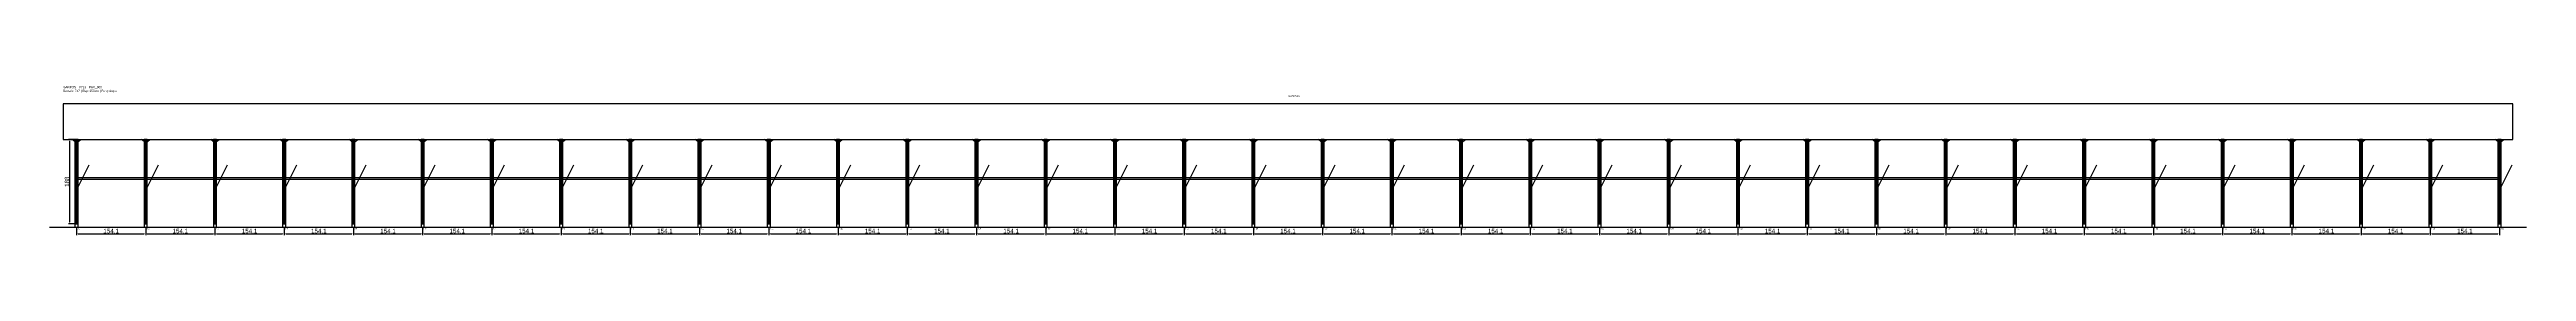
# Model space of a CAD drawing. Header units: metres. Extents: x -30 to 5483, y -25 to 308.
import ezdxf

# ---------------------------------------------------------------- set-up
doc = ezdxf.new("R2010")
doc.units = ezdxf.units.M
for name, color, linetype in [('BARRA_ANCORAGEM', 1, 'Continuous'), ('COTA', 241, 'Continuous'), ('GARFOS OK', 3, 'Continuous'), ('NOME DA VIGA', 6, 'Continuous'), ('SARR_7x7', 40, 'Continuous'), ('TIRAS REESCORAMENTO', 252, 'Continuous'), ('VIGAS', 3, 'Continuous')]:
    doc.layers.add(name, color=color, linetype=linetype)
doc.dimstyles.new('EZ DXF', dxfattribs={"dimtxt": 10, "dimasz": 3.5, "dimexe": 3, "dimexo": 1.5, "dimgap": 1, "dimtad": 1, "dimdec": 1, "dimdsep": 46, "dimcen": 2.5, "dimazin": 3, "dimtfac": 1, "dimtmove": 0, "dimatfit": 3})

msp = doc.modelspace()

# ---------------------------------------------------------------- hatches: boundary and pattern name
at = {"layer": 'COTA'}
h = msp.add_hatch(dxfattribs=at)
h.set_pattern_fill('ANSI31', scale=0.5)
h.paths.add_polyline_path([(26.5, 0), (33.5, 0), (33.5, 188), (26.5, 188)])
h = msp.add_hatch(dxfattribs=at)
h.set_pattern_fill('ANSI31', scale=0.5)
h.paths.add_polyline_path([(180.59, 0), (187.59, 0), (187.59, 188), (180.59, 188)])
h = msp.add_hatch(dxfattribs=at)
h.set_pattern_fill('ANSI31', scale=0.5)
h.paths.add_polyline_path([(334.67, 0), (341.67, 0), (341.67, 188), (334.67, 188)])
h = msp.add_hatch(dxfattribs=at)
h.set_pattern_fill('ANSI31', scale=0.5)
h.paths.add_polyline_path([(488.76, 0), (495.76, 0), (495.76, 188), (488.76, 188)])
h = msp.add_hatch(dxfattribs=at)
h.set_pattern_fill('ANSI31', scale=0.5)
h.paths.add_polyline_path([(642.84, 0), (649.84, 0), (649.84, 188), (642.84, 188)])
h = msp.add_hatch(dxfattribs=at)
h.set_pattern_fill('ANSI31', scale=0.5)
h.paths.add_polyline_path([(796.93, 0), (803.93, 0), (803.93, 188), (796.93, 188)])
h = msp.add_hatch(dxfattribs=at)
h.set_pattern_fill('ANSI31', scale=0.5)
h.paths.add_polyline_path([(951.01, 0), (958.01, 0), (958.01, 188), (951.01, 188)])
h = msp.add_hatch(dxfattribs=at)
h.set_pattern_fill('ANSI31', scale=0.5)
h.paths.add_polyline_path([(1105.1, 0), (1112.1, 0), (1112.1, 188), (1105.1, 188)])
h = msp.add_hatch(dxfattribs=at)
h.set_pattern_fill('ANSI31', scale=0.5)
h.paths.add_polyline_path([(1259.18, 0), (1266.18, 0), (1266.18, 188), (1259.18, 188)])
h = msp.add_hatch(dxfattribs=at)
h.set_pattern_fill('ANSI31', scale=0.5)
h.paths.add_polyline_path([(1413.27, 0), (1420.27, 0), (1420.27, 188), (1413.27, 188)])
h = msp.add_hatch(dxfattribs=at)
h.set_pattern_fill('ANSI31', scale=0.5)
h.paths.add_polyline_path([(1567.35, 0), (1574.35, 0), (1574.35, 188), (1567.35, 188)])
h = msp.add_hatch(dxfattribs=at)
h.set_pattern_fill('ANSI31', scale=0.5)
h.paths.add_polyline_path([(1721.44, 0), (1728.44, 0), (1728.44, 188), (1721.44, 188)])
h = msp.add_hatch(dxfattribs=at)
h.set_pattern_fill('ANSI31', scale=0.5)
h.paths.add_polyline_path([(1875.53, 0), (1882.53, 0), (1882.53, 188), (1875.53, 188)])
h = msp.add_hatch(dxfattribs=at)
h.set_pattern_fill('ANSI31', scale=0.5)
h.paths.add_polyline_path([(2029.61, 0), (2036.61, 0), (2036.61, 188), (2029.61, 188)])
h = msp.add_hatch(dxfattribs=at)
h.set_pattern_fill('ANSI31', scale=0.5)
h.paths.add_polyline_path([(2183.7, 0), (2190.7, 0), (2190.7, 188), (2183.7, 188)])
h = msp.add_hatch(dxfattribs=at)
h.set_pattern_fill('ANSI31', scale=0.5)
h.paths.add_polyline_path([(2337.78, 0), (2344.78, 0), (2344.78, 188), (2337.78, 188)])
h = msp.add_hatch(dxfattribs=at)
h.set_pattern_fill('ANSI31', scale=0.5)
h.paths.add_polyline_path([(2491.87, 0), (2498.87, 0), (2498.87, 188), (2491.87, 188)])
h = msp.add_hatch(dxfattribs=at)
h.set_pattern_fill('ANSI31', scale=0.5)
h.paths.add_polyline_path([(2645.95, 0), (2652.95, 0), (2652.95, 188), (2645.95, 188)])
h = msp.add_hatch(dxfattribs=at)
h.set_pattern_fill('ANSI31', scale=0.5)
h.paths.add_polyline_path([(2800.04, 0), (2807.04, 0), (2807.04, 188), (2800.04, 188)])
h = msp.add_hatch(dxfattribs=at)
h.set_pattern_fill('ANSI31', scale=0.5)
h.paths.add_polyline_path([(2954.12, 0), (2961.12, 0), (2961.12, 188), (2954.12, 188)])
h = msp.add_hatch(dxfattribs=at)
h.set_pattern_fill('ANSI31', scale=0.5)
h.paths.add_polyline_path([(3108.21, 0), (3115.21, 0), (3115.21, 188), (3108.21, 188)])
h = msp.add_hatch(dxfattribs=at)
h.set_pattern_fill('ANSI31', scale=0.5)
h.paths.add_polyline_path([(3262.3, 0), (3269.3, 0), (3269.3, 188), (3262.3, 188)])
h = msp.add_hatch(dxfattribs=at)
h.set_pattern_fill('ANSI31', scale=0.5)
h.paths.add_polyline_path([(3416.38, 0), (3423.38, 0), (3423.38, 188), (3416.38, 188)])
h = msp.add_hatch(dxfattribs=at)
h.set_pattern_fill('ANSI31', scale=0.5)
h.paths.add_polyline_path([(3570.47, 0), (3577.47, 0), (3577.47, 188), (3570.47, 188)])
h = msp.add_hatch(dxfattribs=at)
h.set_pattern_fill('ANSI31', scale=0.5)
h.paths.add_polyline_path([(3724.55, 0), (3731.55, 0), (3731.55, 188), (3724.55, 188)])
h = msp.add_hatch(dxfattribs=at)
h.set_pattern_fill('ANSI31', scale=0.5)
h.paths.add_polyline_path([(3878.64, 0), (3885.64, 0), (3885.64, 188), (3878.64, 188)])
h = msp.add_hatch(dxfattribs=at)
h.set_pattern_fill('ANSI31', scale=0.5)
h.paths.add_polyline_path([(4032.72, 0), (4039.72, 0), (4039.72, 188), (4032.72, 188)])
h = msp.add_hatch(dxfattribs=at)
h.set_pattern_fill('ANSI31', scale=0.5)
h.paths.add_polyline_path([(4186.81, 0), (4193.81, 0), (4193.81, 188), (4186.81, 188)])
h = msp.add_hatch(dxfattribs=at)
h.set_pattern_fill('ANSI31', scale=0.5)
h.paths.add_polyline_path([(4340.89, 0), (4347.89, 0), (4347.89, 188), (4340.89, 188)])
h = msp.add_hatch(dxfattribs=at)
h.set_pattern_fill('ANSI31', scale=0.5)
h.paths.add_polyline_path([(4494.98, 0), (4501.98, 0), (4501.98, 188), (4494.98, 188)])
h = msp.add_hatch(dxfattribs=at)
h.set_pattern_fill('ANSI31', scale=0.5)
h.paths.add_polyline_path([(4649.06, 0), (4656.06, 0), (4656.06, 188), (4649.06, 188)])
h = msp.add_hatch(dxfattribs=at)
h.set_pattern_fill('ANSI31', scale=0.5)
h.paths.add_polyline_path([(4803.15, 0), (4810.15, 0), (4810.15, 188), (4803.15, 188)])
h = msp.add_hatch(dxfattribs=at)
h.set_pattern_fill('ANSI31', scale=0.5)
h.paths.add_polyline_path([(4957.24, 0), (4964.24, 0), (4964.24, 188), (4957.24, 188)])
h = msp.add_hatch(dxfattribs=at)
h.set_pattern_fill('ANSI31', scale=0.5)
h.paths.add_polyline_path([(5111.32, 0), (5118.32, 0), (5118.32, 188), (5111.32, 188)])
h = msp.add_hatch(dxfattribs=at)
h.set_pattern_fill('ANSI31', scale=0.5)
h.paths.add_polyline_path([(5265.41, 0), (5272.41, 0), (5272.41, 188), (5265.41, 188)])
h = msp.add_hatch(dxfattribs=at)
h.set_pattern_fill('ANSI31', scale=0.5)
h.paths.add_polyline_path([(5419.49, 0), (5426.49, 0), (5426.49, 188), (5419.49, 188)])

# ---------------------------------------------------------------- linework, layer by layer
at = {"layer": 'BARRA_ANCORAGEM'}
for p, q in [((30, 75.2), (58.2, 131.6)), ((184.09, 75.2), (212.29, 131.6)), ((338.17, 75.2), (366.37, 131.6)), ((492.26, 75.2), (520.46, 131.6)), ((646.34, 75.2), (674.54, 131.6)), ((800.43, 75.2), (828.63, 131.6)), ((954.51, 75.2), (982.71, 131.6)), ((1108.6, 75.2), (1136.8, 131.6)), ((1262.68, 75.2), (1290.88, 131.6)), ((1416.77, 75.2), (1444.97, 131.6)), ((1570.85, 75.2), (1599.05, 131.6)), ((1724.94, 75.2), (1753.14, 131.6)), ((1879.03, 75.2), (1907.23, 131.6)), ((2033.11, 75.2), (2061.31, 131.6)), ((2187.2, 75.2), (2215.4, 131.6)), ((2341.28, 75.2), (2369.48, 131.6)), ((2495.37, 75.2), (2523.57, 131.6)), ((2649.45, 75.2), (2677.65, 131.6)), ((2803.54, 75.2), (2831.74, 131.6)), ((2957.62, 75.2), (2985.82, 131.6)), ((3111.71, 75.2), (3139.91, 131.6)), ((3265.8, 75.2), (3294, 131.6)), ((3419.88, 75.2), (3448.08, 131.6)), ((3573.97, 75.2), (3602.17, 131.6)), ((3728.05, 75.2), (3756.25, 131.6)), ((3882.14, 75.2), (3910.34, 131.6)), ((4036.22, 75.2), (4064.42, 131.6)), ((4190.31, 75.2), (4218.51, 131.6)), ((4344.39, 75.2), (4372.59, 131.6)), ((4498.48, 75.2), (4526.68, 131.6)), ((4652.56, 75.2), (4680.76, 131.6)), ((4806.65, 75.2), (4834.85, 131.6)), ((4960.74, 75.2), (4988.94, 131.6)), ((5114.82, 75.2), (5143.02, 131.6)), ((5268.91, 75.2), (5297.11, 131.6)), ((5422.99, 75.2), (5451.19, 131.6))]:
    msp.add_line(p, q, dxfattribs=at)
at = {"layer": 'GARFOS OK'}
for p, q in [((30, 181), (20.5, 188)), ((20.5, 188), (39.5, 188)), ((30, 181), (39.5, 188)), ((184.09, 181), (174.59, 188)), ((174.59, 188), (193.59, 188)), ((184.09, 181), (193.59, 188)), ((338.17, 181), (328.67, 188)), ((328.67, 188), (347.67, 188)), ((338.17, 181), (347.67, 188)), ((492.26, 181), (482.76, 188)), ((482.76, 188), (501.76, 188)), ((492.26, 181), (501.76, 188)), ((646.34, 181), (636.84, 188)), ((636.84, 188), (655.84, 188)), ((646.34, 181), (655.84, 188)), ((800.43, 181), (790.93, 188)), ((790.93, 188), (809.93, 188)), ((800.43, 181), (809.93, 188)), ((954.51, 181), (945.01, 188)), ((945.01, 188), (964.01, 188)), ((954.51, 181), (964.01, 188)), ((1108.6, 181), (1099.1, 188)), ((1099.1, 188), (1118.1, 188)), ((1108.6, 181), (1118.1, 188)), ((1262.68, 181), (1253.18, 188)), ((1253.18, 188), (1272.18, 188)), ((1262.68, 181), (1272.18, 188)), ((1416.77, 181), (1407.27, 188)), ((1407.27, 188), (1426.27, 188)), ((1416.77, 181), (1426.27, 188)), ((1570.85, 181), (1561.35, 188)), ((1561.35, 188), (1580.35, 188)), ((1570.85, 181), (1580.35, 188)), ((1724.94, 181), (1715.44, 188)), ((1715.44, 188), (1734.44, 188)), ((1724.94, 181), (1734.44, 188)), ((1879.03, 181), (1869.53, 188)), ((1869.53, 188), (1888.53, 188)), ((1879.03, 181), (1888.53, 188)), ((2033.11, 181), (2023.61, 188)), ((2023.61, 188), (2042.61, 188)), ((2033.11, 181), (2042.61, 188)), ((2187.2, 181), (2177.7, 188)), ((2177.7, 188), (2196.7, 188)), ((2187.2, 181), (2196.7, 188)), ((2341.28, 181), (2331.78, 188)), ((2331.78, 188), (2350.78, 188)), ((2341.28, 181), (2350.78, 188)), ((2495.37, 181), (2485.87, 188)), ((2485.87, 188), (2504.87, 188)), ((2495.37, 181), (2504.87, 188)), ((2649.45, 181), (2639.95, 188)), ((2639.95, 188), (2658.95, 188)), ((2649.45, 181), (2658.95, 188)), ((2803.54, 181), (2794.04, 188)), ((2794.04, 188), (2813.04, 188)), ((2803.54, 181), (2813.04, 188)), ((2957.62, 181), (2948.12, 188)), ((2948.12, 188), (2967.12, 188)), ((2957.62, 181), (2967.12, 188)), ((3111.71, 181), (3102.21, 188)), ((3102.21, 188), (3121.21, 188)), ((3111.71, 181), (3121.21, 188)), ((3265.8, 181), (3256.3, 188)), ((3256.3, 188), (3275.3, 188)), ((3265.8, 181), (3275.3, 188)), ((3419.88, 181), (3410.38, 188)), ((3410.38, 188), (3429.38, 188)), ((3419.88, 181), (3429.38, 188)), ((3573.97, 181), (3564.47, 188)), ((3564.47, 188), (3583.47, 188)), ((3573.97, 181), (3583.47, 188)), ((3728.05, 181), (3718.55, 188)), ((3718.55, 188), (3737.55, 188)), ((3728.05, 181), (3737.55, 188)), ((3882.14, 181), (3872.64, 188)), ((3872.64, 188), (3891.64, 188)), ((3882.14, 181), (3891.64, 188)), ((4036.22, 181), (4026.72, 188)), ((4026.72, 188), (4045.72, 188)), ((4036.22, 181), (4045.72, 188)), ((4190.31, 181), (4180.81, 188)), ((4180.81, 188), (4199.81, 188)), ((4190.31, 181), (4199.81, 188)), ((4344.39, 181), (4334.89, 188)), ((4334.89, 188), (4353.89, 188)), ((4344.39, 181), (4353.89, 188)), ((4498.48, 181), (4488.98, 188)), ((4488.98, 188), (4507.98, 188)), ((4498.48, 181), (4507.98, 188)), ((4652.56, 181), (4643.06, 188)), ((4643.06, 188), (4662.06, 188)), ((4652.56, 181), (4662.06, 188)), ((4806.65, 181), (4797.15, 188)), ((4797.15, 188), (4816.15, 188)), ((4806.65, 181), (4816.15, 188)), ((4960.74, 181), (4951.24, 188)), ((4951.24, 188), (4970.24, 188)), ((4960.74, 181), (4970.24, 188)), ((5114.82, 181), (5105.32, 188)), ((5105.32, 188), (5124.32, 188)), ((5114.82, 181), (5124.32, 188)), ((5268.91, 181), (5259.41, 188)), ((5259.41, 188), (5278.41, 188)), ((5268.91, 181), (5278.41, 188)), ((5422.99, 181), (5413.49, 188)), ((5413.49, 188), (5432.49, 188)), ((5422.99, 181), (5432.49, 188))]:
    msp.add_line(p, q, dxfattribs=at)
at = {"layer": 'GARFOS OK', "linetype": 'CONTINUOUS'}
msp.add_line((-30, -7), (5482.99, -7), dxfattribs=at)
at = {"layer": 'GARFOS OK'}
for points in [[(26.5, 0), (33.5, 0), (33.5, 188), (26.5, 188), (26.5, 0)], [(180.59, 0), (187.59, 0), (187.59, 188), (180.59, 188), (180.59, 0)], [(334.67, 0), (341.67, 0), (341.67, 188), (334.67, 188), (334.67, 0)], [(488.76, 0), (495.76, 0), (495.76, 188), (488.76, 188), (488.76, 0)], [(642.84, 0), (649.84, 0), (649.84, 188), (642.84, 188), (642.84, 0)], [(796.93, 0), (803.93, 0), (803.93, 188), (796.93, 188), (796.93, 0)], [(951.01, 0), (958.01, 0), (958.01, 188), (951.01, 188), (951.01, 0)], [(1105.1, 0), (1112.1, 0), (1112.1, 188), (1105.1, 188), (1105.1, 0)], [(1259.18, 0), (1266.18, 0), (1266.18, 188), (1259.18, 188), (1259.18, 0)], [(1413.27, 0), (1420.27, 0), (1420.27, 188), (1413.27, 188), (1413.27, 0)], [(1567.35, 0), (1574.35, 0), (1574.35, 188), (1567.35, 188), (1567.35, 0)], [(1721.44, 0), (1728.44, 0), (1728.44, 188), (1721.44, 188), (1721.44, 0)], [(1875.53, 0), (1882.53, 0), (1882.53, 188), (1875.53, 188), (1875.53, 0)], [(2029.61, 0), (2036.61, 0), (2036.61, 188), (2029.61, 188), (2029.61, 0)], [(2183.7, 0), (2190.7, 0), (2190.7, 188), (2183.7, 188), (2183.7, 0)], [(2337.78, 0), (2344.78, 0), (2344.78, 188), (2337.78, 188), (2337.78, 0)], [(2491.87, 0), (2498.87, 0), (2498.87, 188), (2491.87, 188), (2491.87, 0)], [(2645.95, 0), (2652.95, 0), (2652.95, 188), (2645.95, 188), (2645.95, 0)], [(2800.04, 0), (2807.04, 0), (2807.04, 188), (2800.04, 188), (2800.04, 0)], [(2954.12, 0), (2961.12, 0), (2961.12, 188), (2954.12, 188), (2954.12, 0)], [(3108.21, 0), (3115.21, 0), (3115.21, 188), (3108.21, 188), (3108.21, 0)], [(3262.3, 0), (3269.3, 0), (3269.3, 188), (3262.3, 188), (3262.3, 0)], [(3416.38, 0), (3423.38, 0), (3423.38, 188), (3416.38, 188), (3416.38, 0)], [(3570.47, 0), (3577.47, 0), (3577.47, 188), (3570.47, 188), (3570.47, 0)], [(3724.55, 0), (3731.55, 0), (3731.55, 188), (3724.55, 188), (3724.55, 0)], [(3878.64, 0), (3885.64, 0), (3885.64, 188), (3878.64, 188), (3878.64, 0)], [(4032.72, 0), (4039.72, 0), (4039.72, 188), (4032.72, 188), (4032.72, 0)], [(4186.81, 0), (4193.81, 0), (4193.81, 188), (4186.81, 188), (4186.81, 0)], [(4340.89, 0), (4347.89, 0), (4347.89, 188), (4340.89, 188), (4340.89, 0)], [(4494.98, 0), (4501.98, 0), (4501.98, 188), (4494.98, 188), (4494.98, 0)], [(4649.06, 0), (4656.06, 0), (4656.06, 188), (4649.06, 188), (4649.06, 0)], [(4803.15, 0), (4810.15, 0), (4810.15, 188), (4803.15, 188), (4803.15, 0)], [(4957.24, 0), (4964.24, 0), (4964.24, 188), (4957.24, 188), (4957.24, 0)], [(5111.32, 0), (5118.32, 0), (5118.32, 188), (5111.32, 188), (5111.32, 0)], [(5265.41, 0), (5272.41, 0), (5272.41, 188), (5265.41, 188), (5265.41, 0)], [(5419.49, 0), (5426.49, 0), (5426.49, 188), (5419.49, 188), (5419.49, 0)]]:
    msp.add_lwpolyline(points, dxfattribs=at)
at = {"layer": 'SARR_7x7'}
for points in [[(26.5, -7), (33.5, -7), (33.5, 0), (26.5, 0), (26.5, -7)], [(180.59, -7), (187.59, -7), (187.59, 0), (180.59, 0), (180.59, -7)], [(334.67, -7), (341.67, -7), (341.67, 0), (334.67, 0), (334.67, -7)], [(488.76, -7), (495.76, -7), (495.76, 0), (488.76, 0), (488.76, -7)], [(642.84, -7), (649.84, -7), (649.84, 0), (642.84, 0), (642.84, -7)], [(796.93, -7), (803.93, -7), (803.93, 0), (796.93, 0), (796.93, -7)], [(951.01, -7), (958.01, -7), (958.01, 0), (951.01, 0), (951.01, -7)], [(1105.1, -7), (1112.1, -7), (1112.1, 0), (1105.1, 0), (1105.1, -7)], [(1259.18, -7), (1266.18, -7), (1266.18, 0), (1259.18, 0), (1259.18, -7)], [(1413.27, -7), (1420.27, -7), (1420.27, 0), (1413.27, 0), (1413.27, -7)], [(1567.35, -7), (1574.35, -7), (1574.35, 0), (1567.35, 0), (1567.35, -7)], [(1721.44, -7), (1728.44, -7), (1728.44, 0), (1721.44, 0), (1721.44, -7)], [(1875.53, -7), (1882.53, -7), (1882.53, 0), (1875.53, 0), (1875.53, -7)], [(2029.61, -7), (2036.61, -7), (2036.61, 0), (2029.61, 0), (2029.61, -7)], [(2183.7, -7), (2190.7, -7), (2190.7, 0), (2183.7, 0), (2183.7, -7)], [(2337.78, -7), (2344.78, -7), (2344.78, 0), (2337.78, 0), (2337.78, -7)], [(2491.87, -7), (2498.87, -7), (2498.87, 0), (2491.87, 0), (2491.87, -7)], [(2645.95, -7), (2652.95, -7), (2652.95, 0), (2645.95, 0), (2645.95, -7)], [(2800.04, -7), (2807.04, -7), (2807.04, 0), (2800.04, 0), (2800.04, -7)], [(2954.12, -7), (2961.12, -7), (2961.12, 0), (2954.12, 0), (2954.12, -7)], [(3108.21, -7), (3115.21, -7), (3115.21, 0), (3108.21, 0), (3108.21, -7)], [(3262.3, -7), (3269.3, -7), (3269.3, 0), (3262.3, 0), (3262.3, -7)], [(3416.38, -7), (3423.38, -7), (3423.38, 0), (3416.38, 0), (3416.38, -7)], [(3570.47, -7), (3577.47, -7), (3577.47, 0), (3570.47, 0), (3570.47, -7)], [(3724.55, -7), (3731.55, -7), (3731.55, 0), (3724.55, 0), (3724.55, -7)], [(3878.64, -7), (3885.64, -7), (3885.64, 0), (3878.64, 0), (3878.64, -7)], [(4032.72, -7), (4039.72, -7), (4039.72, 0), (4032.72, 0), (4032.72, -7)], [(4186.81, -7), (4193.81, -7), (4193.81, 0), (4186.81, 0), (4186.81, -7)], [(4340.89, -7), (4347.89, -7), (4347.89, 0), (4340.89, 0), (4340.89, -7)], [(4494.98, -7), (4501.98, -7), (4501.98, 0), (4494.98, 0), (4494.98, -7)], [(4649.06, -7), (4656.06, -7), (4656.06, 0), (4649.06, 0), (4649.06, -7)], [(4803.15, -7), (4810.15, -7), (4810.15, 0), (4803.15, 0), (4803.15, -7)], [(4957.24, -7), (4964.24, -7), (4964.24, 0), (4957.24, 0), (4957.24, -7)], [(5111.32, -7), (5118.32, -7), (5118.32, 0), (5111.32, 0), (5111.32, -7)], [(5265.41, -7), (5272.41, -7), (5272.41, 0), (5265.41, 0), (5265.41, -7)], [(5419.49, -7), (5426.49, -7), (5426.49, 0), (5419.49, 0), (5419.49, -7)]]:
    msp.add_lwpolyline(points, dxfattribs=at)
at = {"layer": 'TIRAS REESCORAMENTO'}
for points in [[(30, 100), (184.09, 100), (184.09, 102.5), (30, 102.5), (30, 100)], [(184.09, 100), (338.17, 100), (338.17, 102.5), (184.09, 102.5), (184.09, 100)], [(338.17, 100), (492.26, 100), (492.26, 102.5), (338.17, 102.5), (338.17, 100)], [(492.26, 100), (646.34, 100), (646.34, 102.5), (492.26, 102.5), (492.26, 100)], [(646.34, 100), (800.43, 100), (800.43, 102.5), (646.34, 102.5), (646.34, 100)], [(800.43, 100), (954.51, 100), (954.51, 102.5), (800.43, 102.5), (800.43, 100)], [(954.51, 100), (1108.6, 100), (1108.6, 102.5), (954.51, 102.5), (954.51, 100)], [(1108.6, 100), (1262.68, 100), (1262.68, 102.5), (1108.6, 102.5), (1108.6, 100)], [(1262.68, 100), (1416.77, 100), (1416.77, 102.5), (1262.68, 102.5), (1262.68, 100)], [(1416.77, 100), (1570.85, 100), (1570.85, 102.5), (1416.77, 102.5), (1416.77, 100)], [(1570.85, 100), (1724.94, 100), (1724.94, 102.5), (1570.85, 102.5), (1570.85, 100)], [(1724.94, 100), (1879.03, 100), (1879.03, 102.5), (1724.94, 102.5), (1724.94, 100)], [(1879.03, 100), (2033.11, 100), (2033.11, 102.5), (1879.03, 102.5), (1879.03, 100)], [(2033.11, 100), (2187.2, 100), (2187.2, 102.5), (2033.11, 102.5), (2033.11, 100)], [(2187.2, 100), (2341.28, 100), (2341.28, 102.5), (2187.2, 102.5), (2187.2, 100)], [(2341.28, 100), (2495.37, 100), (2495.37, 102.5), (2341.28, 102.5), (2341.28, 100)], [(2495.37, 100), (2649.45, 100), (2649.45, 102.5), (2495.37, 102.5), (2495.37, 100)], [(2649.45, 100), (2803.54, 100), (2803.54, 102.5), (2649.45, 102.5), (2649.45, 100)], [(2803.54, 100), (2957.62, 100), (2957.62, 102.5), (2803.54, 102.5), (2803.54, 100)], [(2957.62, 100), (3111.71, 100), (3111.71, 102.5), (2957.62, 102.5), (2957.62, 100)], [(3111.71, 100), (3265.8, 100), (3265.8, 102.5), (3111.71, 102.5), (3111.71, 100)], [(3265.8, 100), (3419.88, 100), (3419.88, 102.5), (3265.8, 102.5), (3265.8, 100)], [(3419.88, 100), (3573.97, 100), (3573.97, 102.5), (3419.88, 102.5), (3419.88, 100)], [(3573.97, 100), (3728.05, 100), (3728.05, 102.5), (3573.97, 102.5), (3573.97, 100)], [(3728.05, 100), (3882.14, 100), (3882.14, 102.5), (3728.05, 102.5), (3728.05, 100)], [(3882.14, 100), (4036.22, 100), (4036.22, 102.5), (3882.14, 102.5), (3882.14, 100)], [(4036.22, 100), (4190.31, 100), (4190.31, 102.5), (4036.22, 102.5), (4036.22, 100)], [(4190.31, 100), (4344.39, 100), (4344.39, 102.5), (4190.31, 102.5), (4190.31, 100)], [(4344.39, 100), (4498.48, 100), (4498.48, 102.5), (4344.39, 102.5), (4344.39, 100)], [(4498.48, 100), (4652.56, 100), (4652.56, 102.5), (4498.48, 102.5), (4498.48, 100)], [(4652.56, 100), (4806.65, 100), (4806.65, 102.5), (4652.56, 102.5), (4652.56, 100)], [(4806.65, 100), (4960.74, 100), (4960.74, 102.5), (4806.65, 102.5), (4806.65, 100)], [(4960.74, 100), (5114.82, 100), (5114.82, 102.5), (4960.74, 102.5), (4960.74, 100)], [(5114.82, 100), (5268.91, 100), (5268.91, 102.5), (5114.82, 102.5), (5114.82, 100)], [(5268.91, 100), (5422.99, 100), (5422.99, 102.5), (5268.91, 102.5), (5268.91, 100)]]:
    msp.add_lwpolyline(points, dxfattribs=at)
at = {"layer": 'VIGAS'}
msp.add_lwpolyline([(0, 188), (5452.99, 188), (5452.99, 268), (0, 268), (0, 188)], dxfattribs=at)

# ---------------------------------------------------------------- texts
at = {"layer": 'NOME DA VIGA'}
for s, height, p in [('36 PECAS', 4, (2726.5, 283)), ('GF1', 3, (30, -12)), ('GF2', 3, (184.09, -12)), ('GF3', 3, (338.17, -12)), ('GF4', 3, (492.26, -12)), ('GF5', 3, (646.34, -12)), ('GF6', 3, (800.43, -12)), ('GF7', 3, (954.51, -12)), ('GF8', 3, (1108.6, -12)), ('GF9', 3, (1262.68, -12)), ('GF10', 3, (1416.77, -12)), ('GF11', 3, (1570.85, -12)), ('GF12', 3, (1724.94, -12)), ('GF13', 3, (1879.03, -12)), ('GF14', 3, (2033.11, -12)), ('GF15', 3, (2187.2, -12)), ('GF16', 3, (2341.28, -12)), ('GF17', 3, (2495.37, -12)), ('GF18', 3, (2649.45, -12)), ('GF19', 3, (2803.54, -12)), ('GF20', 3, (2957.62, -12)), ('GF21', 3, (3111.71, -12)), ('GF22', 3, (3265.8, -12)), ('GF23', 3, (3419.88, -12)), ('GF24', 3, (3573.97, -12)), ('GF25', 3, (3728.05, -12)), ('GF26', 3, (3882.14, -12)), ('GF27', 3, (4036.22, -12)), ('GF28', 3, (4190.31, -12)), ('GF29', 3, (4344.39, -12)), ('GF30', 3, (4498.48, -12)), ('GF31', 3, (4652.56, -12)), ('GF32', 3, (4806.65, -12)), ('GF33', 3, (4960.74, -12)), ('GF34', 3, (5114.82, -12)), ('GF35', 3, (5268.91, -12)), ('GF36', 3, (5422.99, -12))]:
    msp.add_text(s, height=height, dxfattribs=at).set_placement(p)
at = {"layer": 'NOME DA VIGA', "insert": (0, 293), "char_height": 5, "attachment_point": 7}
msp.add_mtext('GARFOS - V713 - PAV_009\\PSarrafo: 7x7 | Esp: 150cm | Forq: dupla', dxfattribs=at)

# ---------------------------------------------------------------- dimensions: what is measured, and where the dimension line sits
at = {"layer": 'COTA'}
msp.add_linear_dim(base=(15, 0), p1=(30, 0), p2=(30, 188), angle=90, dimstyle='EZ DXF', dxfattribs=at).render()
for base, p1, p2 in [((30, -22), (30, -7), (184.09, -7)), ((184.09, -22), (184.09, -7), (338.17, -7)), ((338.17, -22), (338.17, -7), (492.26, -7)), ((492.26, -22), (492.26, -7), (646.34, -7)), ((646.34, -22), (646.34, -7), (800.43, -7)), ((800.43, -22), (800.43, -7), (954.51, -7)), ((954.51, -22), (954.51, -7), (1108.6, -7)), ((1108.6, -22), (1108.6, -7), (1262.68, -7)), ((1262.68, -22), (1262.68, -7), (1416.77, -7)), ((1416.77, -22), (1416.77, -7), (1570.85, -7)), ((1570.85, -22), (1570.85, -7), (1724.94, -7)), ((1724.94, -22), (1724.94, -7), (1879.03, -7)), ((1879.03, -22), (1879.03, -7), (2033.11, -7)), ((2033.11, -22), (2033.11, -7), (2187.2, -7)), ((2187.2, -22), (2187.2, -7), (2341.28, -7)), ((2341.28, -22), (2341.28, -7), (2495.37, -7)), ((2495.37, -22), (2495.37, -7), (2649.45, -7)), ((2649.45, -22), (2649.45, -7), (2803.54, -7)), ((2803.54, -22), (2803.54, -7), (2957.62, -7)), ((2957.62, -22), (2957.62, -7), (3111.71, -7)), ((3111.71, -22), (3111.71, -7), (3265.8, -7)), ((3265.8, -22), (3265.8, -7), (3419.88, -7)), ((3419.88, -22), (3419.88, -7), (3573.97, -7)), ((3573.97, -22), (3573.97, -7), (3728.05, -7)), ((3728.05, -22), (3728.05, -7), (3882.14, -7)), ((3882.14, -22), (3882.14, -7), (4036.22, -7)), ((4036.22, -22), (4036.22, -7), (4190.31, -7)), ((4190.31, -22), (4190.31, -7), (4344.39, -7)), ((4344.39, -22), (4344.39, -7), (4498.48, -7)), ((4498.48, -22), (4498.48, -7), (4652.56, -7)), ((4652.56, -22), (4652.56, -7), (4806.65, -7)), ((4806.65, -22), (4806.65, -7), (4960.74, -7)), ((4960.74, -22), (4960.74, -7), (5114.82, -7)), ((5114.82, -22), (5114.82, -7), (5268.91, -7)), ((5268.91, -22), (5268.91, -7), (5422.99, -7))]:
    msp.add_linear_dim(base=base, p1=p1, p2=p2, dimstyle='EZ DXF', dxfattribs=at).render()

doc.saveas('drawing.dxf')
